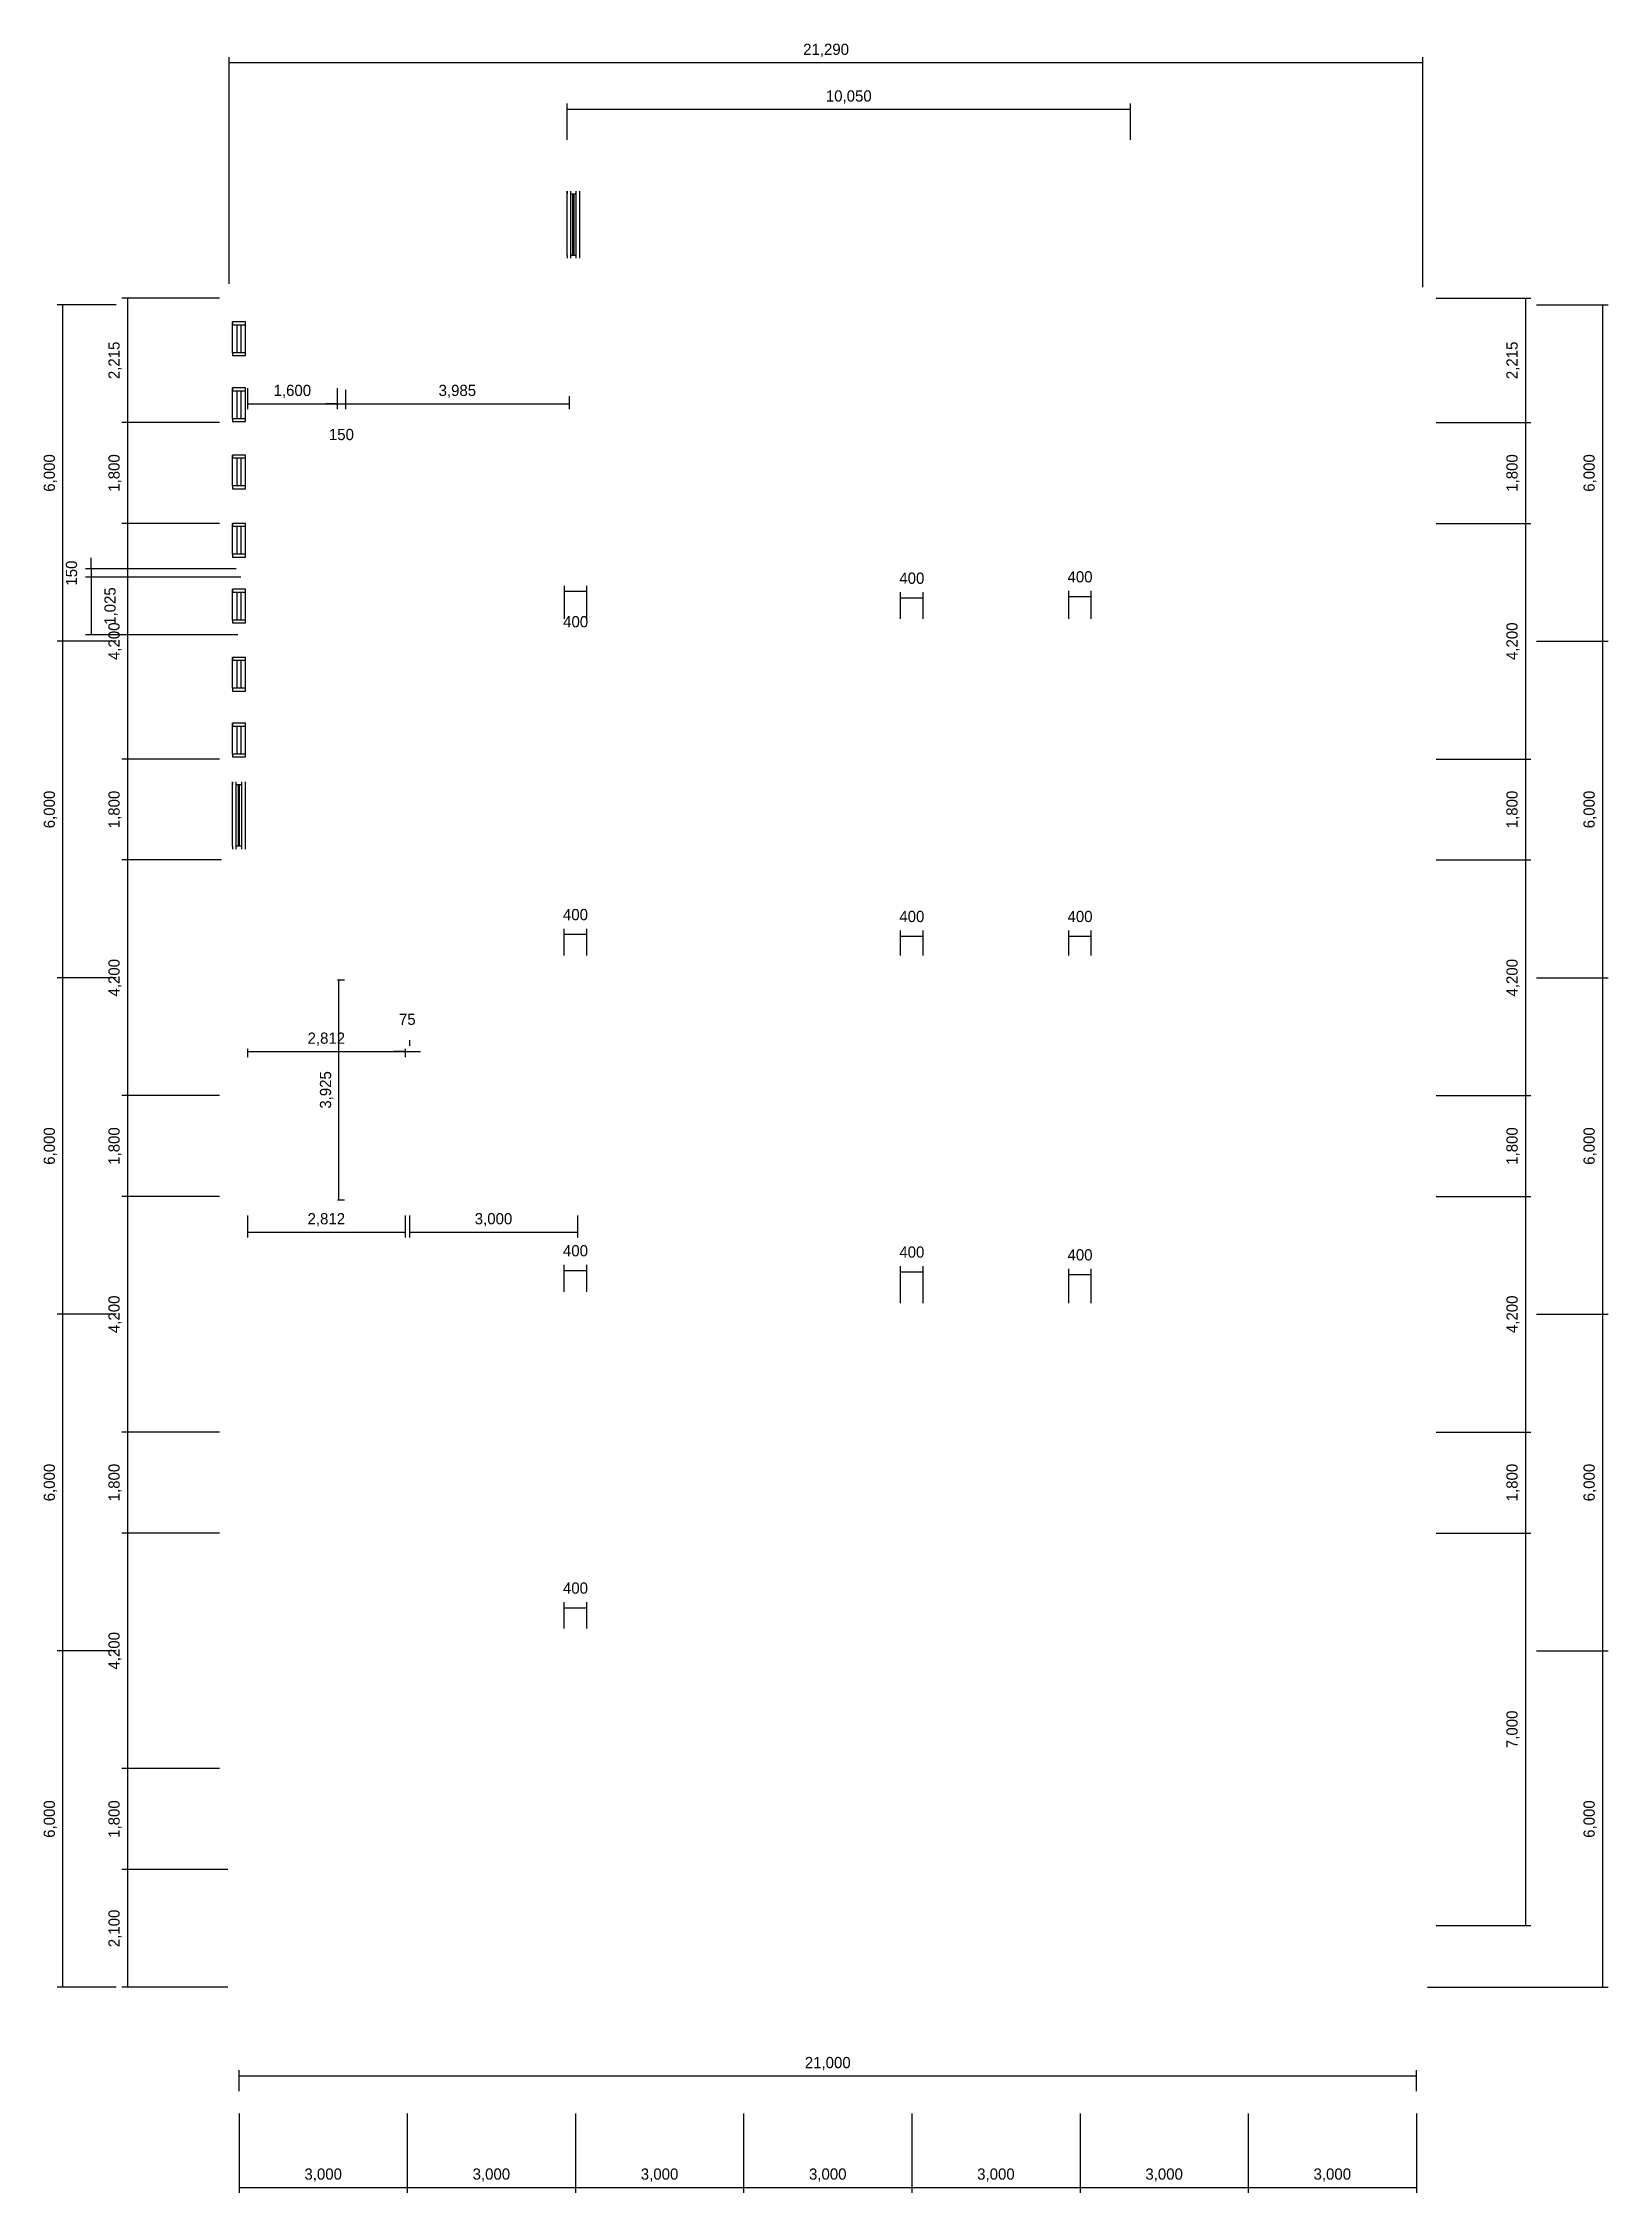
# Model space of a CAD drawing. Extents: x -2017610 to 288295, y -481381 to 250994.
# Drawn here: x 153992 to 181908, y -153144 to -114810 of the extents above; entities that cross this region are included whole.
import ezdxf

# ---------------------------------------------------------------- set-up
doc = ezdxf.new("R2010")
doc.units = 0
doc.header["$LTSCALE"] = 7
doc.header["$MEASUREMENT"] = 0
doc.header["$PDMODE"] = 2
doc.layers.get('0').update_dxf_attribs({"linetype": 'CONTINUOUS'})
doc.layers.get('DEFPOINTS').update_dxf_attribs({"linetype": 'CONTINUOUS'})
doc.layers.add('DIM', color=1, linetype='CONTINUOUS')
doc.layers.add('DOOR-WINDOW', color=8, linetype='CONTINUOUS')
doc.styles.add('STYLUS', font='stylu.ttf')
doc.dimstyles.new('DIM100S', dxfattribs={"dimscale": 0, "dimtxt": 200, "dimasz": 200, "dimexe": 100, "dimexo": 200, "dimgap": 100, "dimtad": 1, "dimdec": 0, "dimtxsty": 'STYLUS', "dimblk1": 'ARCHTICK', "dimblk2": 'ARCHTICK', "dimsah": 1, "dimcen": 100, "dimclrd": 256, "dimclre": 256, "dimclrt": 10, "dimazin": 3, "dimtfac": 1, "dimtdec": 0, "dimtmove": 0, "dimatfit": 3, "dimtolj": 1, "dimtzin": 0})

msp = doc.modelspace()

# ---------------------------------------------------------------- blocks, each defined once
blk = doc.blocks.new('*D190')
at = {"layer": 'DEFPOINTS', "color": 0}
for p in [(172690, -124679), (172290, -125277), (172690, -125277)]:
    blk.add_point(p, dxfattribs=at)
at = {"layer": 'DIM'}
for p, q in [((172290, -125077), (172290, -124579)), ((172690, -125077), (172690, -124579)), ((172290, -124679), (172690, -124679))]:
    blk.add_line(p, q, dxfattribs=at)
at = {"layer": 'DIM', "color": 10, "insert": (172490, -124329), "char_height": 200, "attachment_point": 5, "style": 'STYLUS'}
blk.add_mtext('\\A1;400', dxfattribs=at)
blk = doc.blocks.new('_ARCHTICK')
blk = doc.blocks.new('*D191')
at = {"layer": 'DEFPOINTS', "color": 0}
for p in [(169690, -124704), (169290, -125277), (169690, -125277)]:
    blk.add_point(p, dxfattribs=at)
at = {"layer": 'DIM'}
for p, q in [((169290, -125077), (169290, -124604)), ((169290, -124704), (169690, -124704)), ((169690, -125077), (169690, -124604))]:
    blk.add_line(p, q, dxfattribs=at)
at = {"layer": 'DIM', "color": 10, "insert": (169490, -124354), "char_height": 200, "attachment_point": 5, "style": 'STYLUS'}
blk.add_mtext('\\A1;400', dxfattribs=at)
blk = doc.blocks.new('*D192')
at = {"layer": 'DEFPOINTS', "color": 0}
for p in [(163693, -124586), (163293, -125280), (163693, -125280)]:
    blk.add_point(p, dxfattribs=at)
at = {"layer": 'DIM'}
for p, q in [((163293, -125080), (163293, -124486)), ((163693, -125080), (163693, -124486)), ((163293, -124586), (163693, -124586))]:
    blk.add_line(p, q, dxfattribs=at)
at = {"layer": 'DIM', "color": 10, "insert": (163493, -125130), "char_height": 200, "attachment_point": 5, "style": 'STYLUS'}
blk.add_mtext('\\A1;400', dxfattribs=at)
blk = doc.blocks.new('*D193')
at = {"layer": 'DEFPOINTS', "color": 0}
for p in [(163690, -130702), (163290, -131277), (163690, -131277)]:
    blk.add_point(p, dxfattribs=at)
at = {"layer": 'DIM'}
for p, q in [((163290, -131077), (163290, -130602)), ((163290, -130702), (163690, -130702)), ((163690, -131077), (163690, -130602))]:
    blk.add_line(p, q, dxfattribs=at)
at = {"layer": 'DIM', "color": 10, "insert": (163490, -130352), "char_height": 200, "attachment_point": 5, "style": 'STYLUS'}
blk.add_mtext('\\A1;400', dxfattribs=at)
blk = doc.blocks.new('*D194')
at = {"layer": 'DEFPOINTS', "color": 0}
for p in [(169690, -130735), (169290, -131277), (169690, -131277)]:
    blk.add_point(p, dxfattribs=at)
at = {"layer": 'DIM'}
for p, q in [((169290, -131077), (169290, -130635)), ((169690, -131077), (169690, -130635)), ((169290, -130735), (169690, -130735))]:
    blk.add_line(p, q, dxfattribs=at)
at = {"layer": 'DIM', "color": 10, "insert": (169490, -130385), "char_height": 200, "attachment_point": 5, "style": 'STYLUS'}
blk.add_mtext('\\A1;400', dxfattribs=at)
blk = doc.blocks.new('*D195')
at = {"layer": 'DEFPOINTS', "color": 0}
for p in [(172690, -130735), (172290, -131277), (172690, -131277)]:
    blk.add_point(p, dxfattribs=at)
at = {"layer": 'DIM'}
for p, q in [((172290, -131077), (172290, -130635)), ((172690, -131077), (172690, -130635)), ((172290, -130735), (172690, -130735))]:
    blk.add_line(p, q, dxfattribs=at)
at = {"layer": 'DIM', "color": 10, "insert": (172490, -130385), "char_height": 200, "attachment_point": 5, "style": 'STYLUS'}
blk.add_mtext('\\A1;400', dxfattribs=at)
blk = doc.blocks.new('*D196')
at = {"layer": 'DEFPOINTS', "color": 0}
for p in [(163690, -136695), (163290, -137277), (163690, -137277)]:
    blk.add_point(p, dxfattribs=at)
at = {"layer": 'DIM'}
for p, q in [((163290, -137077), (163290, -136595)), ((163290, -136695), (163690, -136695)), ((163690, -137077), (163690, -136595))]:
    blk.add_line(p, q, dxfattribs=at)
at = {"layer": 'DIM', "color": 10, "insert": (163490, -136345), "char_height": 200, "attachment_point": 5, "style": 'STYLUS'}
blk.add_mtext('\\A1;400', dxfattribs=at)
blk = doc.blocks.new('*D197')
at = {"layer": 'DEFPOINTS', "color": 0}
for p in [(169690, -136719), (169290, -137477), (169690, -137477)]:
    blk.add_point(p, dxfattribs=at)
at = {"layer": 'DIM'}
for p, q in [((169290, -137277), (169290, -136619)), ((169290, -136719), (169690, -136719)), ((169690, -137277), (169690, -136619))]:
    blk.add_line(p, q, dxfattribs=at)
at = {"layer": 'DIM', "color": 10, "insert": (169490, -136369), "char_height": 200, "attachment_point": 5, "style": 'STYLUS'}
blk.add_mtext('\\A1;400', dxfattribs=at)
blk = doc.blocks.new('*D198')
at = {"layer": 'DEFPOINTS', "color": 0}
for p in [(172690, -136768), (172290, -137477), (172690, -137477)]:
    blk.add_point(p, dxfattribs=at)
at = {"layer": 'DIM'}
for p, q in [((172290, -137277), (172290, -136668)), ((172290, -136768), (172690, -136768)), ((172690, -137277), (172690, -136668))]:
    blk.add_line(p, q, dxfattribs=at)
at = {"layer": 'DIM', "color": 10, "insert": (172490, -136418), "char_height": 200, "attachment_point": 5, "style": 'STYLUS'}
blk.add_mtext('\\A1;400', dxfattribs=at)
blk = doc.blocks.new('*D199')
at = {"layer": 'DEFPOINTS', "color": 0}
for p in [(163690, -142710), (163290, -143277), (163690, -143277)]:
    blk.add_point(p, dxfattribs=at)
at = {"layer": 'DIM'}
for p, q in [((163290, -143077), (163290, -142610)), ((163290, -142710), (163690, -142710)), ((163690, -143077), (163690, -142610))]:
    blk.add_line(p, q, dxfattribs=at)
at = {"layer": 'DIM', "color": 10, "insert": (163490, -142360), "char_height": 200, "attachment_point": 5, "style": 'STYLUS'}
blk.add_mtext('\\A1;400', dxfattribs=at)
blk = doc.blocks.new('*D200')
at = {"layer": 'DEFPOINTS', "color": 0}
for p in [(173390, -115992), (163340, -116737), (173390, -116737)]:
    blk.add_point(p, dxfattribs=at)
at = {"layer": 'DIM'}
for p, q in [((163340, -116537), (163340, -115892)), ((163340, -115992), (173390, -115992)), ((173390, -116537), (173390, -115892))]:
    blk.add_line(p, q, dxfattribs=at)
at = {"layer": 'DIM', "color": 10, "insert": (168365, -115773), "char_height": 200, "attachment_point": 5, "style": 'STYLUS'}
blk.add_mtext('\\A1;10,050', dxfattribs=at)
blk = doc.blocks.new('*D201')
at = {"layer": 'DEFPOINTS', "color": 0}
for p in [(178605, -115161), (157315, -119302), (178605, -119362)]:
    blk.add_point(p, dxfattribs=at)
at = {"layer": 'DIM'}
for p, q in [((157315, -119102), (157315, -115061)), ((157315, -115161), (178605, -115161)), ((178605, -119162), (178605, -115061))]:
    blk.add_line(p, q, dxfattribs=at)
at = {"layer": 'DIM', "color": 10, "insert": (167960, -114942), "char_height": 200, "attachment_point": 5, "style": 'STYLUS'}
blk.add_mtext('\\A1;21,290', dxfattribs=at)
blk = doc.blocks.new('*D202')
at = {"layer": 'DEFPOINTS', "color": 0}
for p in [(157490, -151527), (160490, -151527), (160490, -153044)]:
    blk.add_point(p, dxfattribs=at)
at = {"layer": 'DIM'}
for p, q in [((157490, -151727), (157490, -153144)), ((160490, -151727), (160490, -153144)), ((157490, -153044), (160490, -153044))]:
    blk.add_line(p, q, dxfattribs=at)
at = {"layer": 'DIM', "color": 10, "insert": (158990, -152825), "char_height": 200, "attachment_point": 5, "style": 'STYLUS'}
blk.add_mtext('\\A1;3,000', dxfattribs=at)
blk = doc.blocks.new('*D203')
at = {"layer": 'DEFPOINTS', "color": 0}
for p in [(160490, -151527), (163490, -151527), (163490, -153044)]:
    blk.add_point(p, dxfattribs=at)
at = {"layer": 'DIM'}
for p, q in [((160490, -151727), (160490, -153144)), ((163490, -151727), (163490, -153144)), ((160490, -153044), (163490, -153044))]:
    blk.add_line(p, q, dxfattribs=at)
at = {"layer": 'DIM', "color": 10, "insert": (161990, -152825), "char_height": 200, "attachment_point": 5, "style": 'STYLUS'}
blk.add_mtext('\\A1;3,000', dxfattribs=at)
blk = doc.blocks.new('*D204')
at = {"layer": 'DEFPOINTS', "color": 0}
for p in [(163490, -151527), (166490, -151527), (166490, -153044)]:
    blk.add_point(p, dxfattribs=at)
at = {"layer": 'DIM'}
for p, q in [((163490, -151727), (163490, -153144)), ((166490, -151727), (166490, -153144)), ((163490, -153044), (166490, -153044))]:
    blk.add_line(p, q, dxfattribs=at)
at = {"layer": 'DIM', "color": 10, "insert": (164990, -152825), "char_height": 200, "attachment_point": 5, "style": 'STYLUS'}
blk.add_mtext('\\A1;3,000', dxfattribs=at)
blk = doc.blocks.new('*D205')
at = {"layer": 'DEFPOINTS', "color": 0}
for p in [(166490, -151527), (169490, -151527), (169490, -153044)]:
    blk.add_point(p, dxfattribs=at)
at = {"layer": 'DIM'}
for p, q in [((166490, -151727), (166490, -153144)), ((169490, -151727), (169490, -153144)), ((166490, -153044), (169490, -153044))]:
    blk.add_line(p, q, dxfattribs=at)
at = {"layer": 'DIM', "color": 10, "insert": (167990, -152825), "char_height": 200, "attachment_point": 5, "style": 'STYLUS'}
blk.add_mtext('\\A1;3,000', dxfattribs=at)
blk = doc.blocks.new('*D206')
at = {"layer": 'DEFPOINTS', "color": 0}
for p in [(169490, -151527), (172490, -151527), (172490, -153044)]:
    blk.add_point(p, dxfattribs=at)
at = {"layer": 'DIM'}
for p, q in [((169490, -151727), (169490, -153144)), ((172490, -151727), (172490, -153144)), ((169490, -153044), (172490, -153044))]:
    blk.add_line(p, q, dxfattribs=at)
at = {"layer": 'DIM', "color": 10, "insert": (170990, -152825), "char_height": 200, "attachment_point": 5, "style": 'STYLUS'}
blk.add_mtext('\\A1;3,000', dxfattribs=at)
blk = doc.blocks.new('*D207')
at = {"layer": 'DEFPOINTS', "color": 0}
for p in [(172490, -151527), (175490, -151527), (175490, -153044)]:
    blk.add_point(p, dxfattribs=at)
at = {"layer": 'DIM'}
for p, q in [((172490, -151727), (172490, -153144)), ((175490, -151727), (175490, -153144)), ((172490, -153044), (175490, -153044))]:
    blk.add_line(p, q, dxfattribs=at)
at = {"layer": 'DIM', "color": 10, "insert": (173990, -152825), "char_height": 200, "attachment_point": 5, "style": 'STYLUS'}
blk.add_mtext('\\A1;3,000', dxfattribs=at)
blk = doc.blocks.new('*D208')
at = {"layer": 'DEFPOINTS', "color": 0}
for p in [(175490, -151527), (178490, -151527), (178490, -153044)]:
    blk.add_point(p, dxfattribs=at)
at = {"layer": 'DIM'}
for p, q in [((175490, -151727), (175490, -153144)), ((178490, -151727), (178490, -153144)), ((175490, -153044), (178490, -153044))]:
    blk.add_line(p, q, dxfattribs=at)
at = {"layer": 'DIM', "color": 10, "insert": (176990, -152825), "char_height": 200, "attachment_point": 5, "style": 'STYLUS'}
blk.add_mtext('\\A1;3,000', dxfattribs=at)
blk = doc.blocks.new('*D209')
at = {"layer": 'DEFPOINTS', "color": 0}
for p in [(178490, -151056), (157490, -151527), (178490, -151527)]:
    blk.add_point(p, dxfattribs=at)
at = {"layer": 'DIM'}
for p, q in [((157490, -151327), (157490, -150956)), ((178490, -151327), (178490, -150956)), ((157490, -151056), (178490, -151056))]:
    blk.add_line(p, q, dxfattribs=at)
at = {"layer": 'DIM', "color": 10, "insert": (167990, -150837), "char_height": 200, "attachment_point": 5, "style": 'STYLUS'}
blk.add_mtext('\\A1;21,000', dxfattribs=at)
blk = doc.blocks.new('*D210')
at = {"layer": 'DEFPOINTS', "color": 0}
for p in [(178640, -119362), (178640, -121577), (180433, -121577)]:
    blk.add_point(p, dxfattribs=at)
at = {"layer": 'DIM'}
for p, q in [((178840, -119362), (180533, -119362)), ((180433, -119362), (180433, -121577)), ((178840, -121577), (180533, -121577))]:
    blk.add_line(p, q, dxfattribs=at)
at = {"layer": 'DIM', "color": 10, "insert": (180214, -120469), "char_height": 200, "attachment_point": 5, "rotation": 90, "style": 'STYLUS'}
blk.add_mtext('\\A1;2,215', dxfattribs=at)
blk = doc.blocks.new('*D211')
at = {"layer": 'DEFPOINTS', "color": 0}
for p in [(178640, -121577), (178640, -123377), (180433, -123377)]:
    blk.add_point(p, dxfattribs=at)
at = {"layer": 'DIM'}
for p, q in [((178840, -121577), (180533, -121577)), ((180433, -121577), (180433, -123377)), ((178840, -123377), (180533, -123377))]:
    blk.add_line(p, q, dxfattribs=at)
at = {"layer": 'DIM', "color": 10, "insert": (180214, -122477), "char_height": 200, "attachment_point": 5, "rotation": 90, "style": 'STYLUS'}
blk.add_mtext('\\A1;1,800', dxfattribs=at)
blk = doc.blocks.new('*D212')
at = {"layer": 'DEFPOINTS', "color": 0}
for p in [(178640, -123377), (178640, -127577), (180433, -127577)]:
    blk.add_point(p, dxfattribs=at)
at = {"layer": 'DIM'}
for p, q in [((178840, -123377), (180533, -123377)), ((180433, -123377), (180433, -127577)), ((178840, -127577), (180533, -127577))]:
    blk.add_line(p, q, dxfattribs=at)
at = {"layer": 'DIM', "color": 10, "insert": (180214, -125477), "char_height": 200, "attachment_point": 5, "rotation": 90, "style": 'STYLUS'}
blk.add_mtext('\\A1;4,200', dxfattribs=at)
blk = doc.blocks.new('*D213')
at = {"layer": 'DEFPOINTS', "color": 0}
for p in [(178640, -127577), (178640, -129377), (180433, -129377)]:
    blk.add_point(p, dxfattribs=at)
at = {"layer": 'DIM'}
for p, q in [((178840, -127577), (180533, -127577)), ((180433, -127577), (180433, -129377)), ((178840, -129377), (180533, -129377))]:
    blk.add_line(p, q, dxfattribs=at)
at = {"layer": 'DIM', "color": 10, "insert": (180214, -128477), "char_height": 200, "attachment_point": 5, "rotation": 90, "style": 'STYLUS'}
blk.add_mtext('\\A1;1,800', dxfattribs=at)
blk = doc.blocks.new('*D214')
at = {"layer": 'DEFPOINTS', "color": 0}
for p in [(178640, -129377), (178640, -133577), (180433, -133577)]:
    blk.add_point(p, dxfattribs=at)
at = {"layer": 'DIM'}
for p, q in [((178840, -129377), (180533, -129377)), ((180433, -129377), (180433, -133577)), ((178840, -133577), (180533, -133577))]:
    blk.add_line(p, q, dxfattribs=at)
at = {"layer": 'DIM', "color": 10, "insert": (180214, -131477), "char_height": 200, "attachment_point": 5, "rotation": 90, "style": 'STYLUS'}
blk.add_mtext('\\A1;4,200', dxfattribs=at)
blk = doc.blocks.new('*D215')
at = {"layer": 'DEFPOINTS', "color": 0}
for p in [(178640, -133577), (178640, -135377), (180433, -135377)]:
    blk.add_point(p, dxfattribs=at)
at = {"layer": 'DIM'}
for p, q in [((178840, -133577), (180533, -133577)), ((180433, -133577), (180433, -135377)), ((178840, -135377), (180533, -135377))]:
    blk.add_line(p, q, dxfattribs=at)
at = {"layer": 'DIM', "color": 10, "insert": (180214, -134477), "char_height": 200, "attachment_point": 5, "rotation": 90, "style": 'STYLUS'}
blk.add_mtext('\\A1;1,800', dxfattribs=at)
blk = doc.blocks.new('*D216')
at = {"layer": 'DEFPOINTS', "color": 0}
for p in [(178640, -135377), (178640, -139577), (180433, -139577)]:
    blk.add_point(p, dxfattribs=at)
at = {"layer": 'DIM'}
for p, q in [((178840, -135377), (180533, -135377)), ((180433, -135377), (180433, -139577)), ((178840, -139577), (180533, -139577))]:
    blk.add_line(p, q, dxfattribs=at)
at = {"layer": 'DIM', "color": 10, "insert": (180214, -137477), "char_height": 200, "attachment_point": 5, "rotation": 90, "style": 'STYLUS'}
blk.add_mtext('\\A1;4,200', dxfattribs=at)
blk = doc.blocks.new('*D217')
at = {"layer": 'DEFPOINTS', "color": 0}
for p in [(178640, -139577), (178640, -141377), (180433, -141377)]:
    blk.add_point(p, dxfattribs=at)
at = {"layer": 'DIM'}
for p, q in [((178840, -139577), (180533, -139577)), ((180433, -139577), (180433, -141377)), ((178840, -141377), (180533, -141377))]:
    blk.add_line(p, q, dxfattribs=at)
at = {"layer": 'DIM', "color": 10, "insert": (180214, -140477), "char_height": 200, "attachment_point": 5, "rotation": 90, "style": 'STYLUS'}
blk.add_mtext('\\A1;1,800', dxfattribs=at)
blk = doc.blocks.new('*D218')
at = {"layer": 'DEFPOINTS', "color": 0}
for p in [(178640, -141377), (178640, -148377), (180433, -148377)]:
    blk.add_point(p, dxfattribs=at)
at = {"layer": 'DIM'}
for p, q in [((178840, -141377), (180533, -141377)), ((180433, -141377), (180433, -148377)), ((178840, -148377), (180533, -148377))]:
    blk.add_line(p, q, dxfattribs=at)
at = {"layer": 'DIM', "color": 10, "insert": (180214, -144877), "char_height": 200, "attachment_point": 5, "rotation": 90, "style": 'STYLUS'}
blk.add_mtext('\\A1;7,000', dxfattribs=at)
blk = doc.blocks.new('*D219')
at = {"layer": 'DEFPOINTS', "color": 0}
for p in [(180433, -119477), (180433, -125477), (181808, -125477)]:
    blk.add_point(p, dxfattribs=at)
at = {"layer": 'DIM'}
for p, q in [((180633, -119477), (181908, -119477)), ((181808, -119477), (181808, -125477)), ((180633, -125477), (181908, -125477))]:
    blk.add_line(p, q, dxfattribs=at)
at = {"layer": 'DIM', "color": 10, "insert": (181589, -122477), "char_height": 200, "attachment_point": 5, "rotation": 90, "style": 'STYLUS'}
blk.add_mtext('\\A1;6,000', dxfattribs=at)
blk = doc.blocks.new('*D220')
at = {"layer": 'DEFPOINTS', "color": 0}
for p in [(180433, -125477), (180433, -131477), (181808, -131477)]:
    blk.add_point(p, dxfattribs=at)
at = {"layer": 'DIM'}
for p, q in [((180633, -125477), (181908, -125477)), ((181808, -125477), (181808, -131477)), ((180633, -131477), (181908, -131477))]:
    blk.add_line(p, q, dxfattribs=at)
at = {"layer": 'DIM', "color": 10, "insert": (181589, -128477), "char_height": 200, "attachment_point": 5, "rotation": 90, "style": 'STYLUS'}
blk.add_mtext('\\A1;6,000', dxfattribs=at)
blk = doc.blocks.new('*D221')
at = {"layer": 'DEFPOINTS', "color": 0}
for p in [(180433, -131477), (180433, -137477), (181808, -137477)]:
    blk.add_point(p, dxfattribs=at)
at = {"layer": 'DIM'}
for p, q in [((180633, -131477), (181908, -131477)), ((181808, -131477), (181808, -137477)), ((180633, -137477), (181908, -137477))]:
    blk.add_line(p, q, dxfattribs=at)
at = {"layer": 'DIM', "color": 10, "insert": (181589, -134477), "char_height": 200, "attachment_point": 5, "rotation": 90, "style": 'STYLUS'}
blk.add_mtext('\\A1;6,000', dxfattribs=at)
blk = doc.blocks.new('*D222')
at = {"layer": 'DEFPOINTS', "color": 0}
for p in [(180433, -137477), (180433, -143477), (181808, -143477)]:
    blk.add_point(p, dxfattribs=at)
at = {"layer": 'DIM'}
for p, q in [((180633, -137477), (181908, -137477)), ((181808, -137477), (181808, -143477)), ((180633, -143477), (181908, -143477))]:
    blk.add_line(p, q, dxfattribs=at)
at = {"layer": 'DIM', "color": 10, "insert": (181589, -140477), "char_height": 200, "attachment_point": 5, "rotation": 90, "style": 'STYLUS'}
blk.add_mtext('\\A1;6,000', dxfattribs=at)
blk = doc.blocks.new('*D223')
at = {"layer": 'DEFPOINTS', "color": 0}
for p in [(180433, -143477), (178490, -149477), (181808, -149477)]:
    blk.add_point(p, dxfattribs=at)
at = {"layer": 'DIM'}
for p, q in [((180633, -143477), (181908, -143477)), ((181808, -143477), (181808, -149477)), ((178690, -149477), (181908, -149477))]:
    blk.add_line(p, q, dxfattribs=at)
at = {"layer": 'DIM', "color": 10, "insert": (181589, -146477), "char_height": 200, "attachment_point": 5, "rotation": 90, "style": 'STYLUS'}
blk.add_mtext('\\A1;6,000', dxfattribs=at)
blk = doc.blocks.new('*D224')
at = {"layer": 'DEFPOINTS', "color": 0}
for p in [(157340, -119362), (155497, -121577), (157340, -121577)]:
    blk.add_point(p, dxfattribs=at)
at = {"layer": 'DIM'}
for p, q in [((157140, -119362), (155397, -119362)), ((155497, -119362), (155497, -121577)), ((157140, -121577), (155397, -121577))]:
    blk.add_line(p, q, dxfattribs=at)
at = {"layer": 'DIM', "color": 10, "insert": (155278, -120469), "char_height": 200, "attachment_point": 5, "rotation": 90, "style": 'STYLUS'}
blk.add_mtext('\\A1;2,215', dxfattribs=at)
blk = doc.blocks.new('*D225')
at = {"layer": 'DEFPOINTS', "color": 0}
for p in [(157340, -121577), (155497, -123377), (157340, -123377)]:
    blk.add_point(p, dxfattribs=at)
at = {"layer": 'DIM'}
for p, q in [((157140, -121577), (155397, -121577)), ((155497, -121577), (155497, -123377)), ((157140, -123377), (155397, -123377))]:
    blk.add_line(p, q, dxfattribs=at)
at = {"layer": 'DIM', "color": 10, "insert": (155278, -122477), "char_height": 200, "attachment_point": 5, "rotation": 90, "style": 'STYLUS'}
blk.add_mtext('\\A1;1,800', dxfattribs=at)
blk = doc.blocks.new('*D226')
at = {"layer": 'DEFPOINTS', "color": 0}
for p in [(157340, -123377), (155497, -127577), (157340, -127577)]:
    blk.add_point(p, dxfattribs=at)
at = {"layer": 'DIM'}
for p, q in [((157140, -123377), (155397, -123377)), ((155497, -123377), (155497, -127577)), ((157140, -127577), (155397, -127577))]:
    blk.add_line(p, q, dxfattribs=at)
at = {"layer": 'DIM', "color": 10, "insert": (155278, -125477), "char_height": 200, "attachment_point": 5, "rotation": 90, "style": 'STYLUS'}
blk.add_mtext('\\A1;4,200', dxfattribs=at)
blk = doc.blocks.new('*D227')
at = {"layer": 'DEFPOINTS', "color": 0}
for p in [(157340, -127577), (155497, -129377), (157375, -129377)]:
    blk.add_point(p, dxfattribs=at)
at = {"layer": 'DIM'}
for p, q in [((157140, -127577), (155397, -127577)), ((155497, -127577), (155497, -129377)), ((157175, -129377), (155397, -129377))]:
    blk.add_line(p, q, dxfattribs=at)
at = {"layer": 'DIM', "color": 10, "insert": (155278, -128477), "char_height": 200, "attachment_point": 5, "rotation": 90, "style": 'STYLUS'}
blk.add_mtext('\\A1;1,800', dxfattribs=at)
blk = doc.blocks.new('*D228')
at = {"layer": 'DEFPOINTS', "color": 0}
for p in [(157375, -129377), (155497, -133577), (157340, -133577)]:
    blk.add_point(p, dxfattribs=at)
at = {"layer": 'DIM'}
for p, q in [((157175, -129377), (155397, -129377)), ((155497, -129377), (155497, -133577)), ((157140, -133577), (155397, -133577))]:
    blk.add_line(p, q, dxfattribs=at)
at = {"layer": 'DIM', "color": 10, "insert": (155278, -131477), "char_height": 200, "attachment_point": 5, "rotation": 90, "style": 'STYLUS'}
blk.add_mtext('\\A1;4,200', dxfattribs=at)
blk = doc.blocks.new('*D229')
at = {"layer": 'DEFPOINTS', "color": 0}
for p in [(157340, -133577), (155497, -135377), (157340, -135377)]:
    blk.add_point(p, dxfattribs=at)
at = {"layer": 'DIM'}
for p, q in [((157140, -133577), (155397, -133577)), ((155497, -133577), (155497, -135377)), ((157140, -135377), (155397, -135377))]:
    blk.add_line(p, q, dxfattribs=at)
at = {"layer": 'DIM', "color": 10, "insert": (155278, -134477), "char_height": 200, "attachment_point": 5, "rotation": 90, "style": 'STYLUS'}
blk.add_mtext('\\A1;1,800', dxfattribs=at)
blk = doc.blocks.new('*D230')
at = {"layer": 'DEFPOINTS', "color": 0}
for p in [(157340, -135377), (155497, -139577), (157340, -139577)]:
    blk.add_point(p, dxfattribs=at)
at = {"layer": 'DIM'}
for p, q in [((157140, -135377), (155397, -135377)), ((155497, -135377), (155497, -139577)), ((157140, -139577), (155397, -139577))]:
    blk.add_line(p, q, dxfattribs=at)
at = {"layer": 'DIM', "color": 10, "insert": (155278, -137477), "char_height": 200, "attachment_point": 5, "rotation": 90, "style": 'STYLUS'}
blk.add_mtext('\\A1;4,200', dxfattribs=at)
blk = doc.blocks.new('*D231')
at = {"layer": 'DEFPOINTS', "color": 0}
for p in [(157340, -139577), (155497, -141377), (157340, -141377)]:
    blk.add_point(p, dxfattribs=at)
at = {"layer": 'DIM'}
for p, q in [((157140, -139577), (155397, -139577)), ((155497, -139577), (155497, -141377)), ((157140, -141377), (155397, -141377))]:
    blk.add_line(p, q, dxfattribs=at)
at = {"layer": 'DIM', "color": 10, "insert": (155278, -140477), "char_height": 200, "attachment_point": 5, "rotation": 90, "style": 'STYLUS'}
blk.add_mtext('\\A1;1,800', dxfattribs=at)
blk = doc.blocks.new('*D232')
at = {"layer": 'DEFPOINTS', "color": 0}
for p in [(157340, -141377), (155497, -145577), (157340, -145577)]:
    blk.add_point(p, dxfattribs=at)
at = {"layer": 'DIM'}
for p, q in [((157140, -141377), (155397, -141377)), ((155497, -141377), (155497, -145577)), ((157140, -145577), (155397, -145577))]:
    blk.add_line(p, q, dxfattribs=at)
at = {"layer": 'DIM', "color": 10, "insert": (155278, -143477), "char_height": 200, "attachment_point": 5, "rotation": 90, "style": 'STYLUS'}
blk.add_mtext('\\A1;4,200', dxfattribs=at)
blk = doc.blocks.new('*D233')
at = {"layer": 'DEFPOINTS', "color": 0}
for p in [(157340, -145577), (155497, -147377), (157490, -147377)]:
    blk.add_point(p, dxfattribs=at)
at = {"layer": 'DIM'}
for p, q in [((157140, -145577), (155397, -145577)), ((155497, -145577), (155497, -147377)), ((157290, -147377), (155397, -147377))]:
    blk.add_line(p, q, dxfattribs=at)
at = {"layer": 'DIM', "color": 10, "insert": (155278, -146477), "char_height": 200, "attachment_point": 5, "rotation": 90, "style": 'STYLUS'}
blk.add_mtext('\\A1;1,800', dxfattribs=at)
blk = doc.blocks.new('*D234')
at = {"layer": 'DEFPOINTS', "color": 0}
for p in [(157490, -147377), (155497, -149477), (157490, -149477)]:
    blk.add_point(p, dxfattribs=at)
at = {"layer": 'DIM'}
for p, q in [((157290, -147377), (155397, -147377)), ((155497, -147377), (155497, -149477)), ((157290, -149477), (155397, -149477))]:
    blk.add_line(p, q, dxfattribs=at)
at = {"layer": 'DIM', "color": 10, "insert": (155278, -148427), "char_height": 200, "attachment_point": 5, "rotation": 90, "style": 'STYLUS'}
blk.add_mtext('\\A1;2,100', dxfattribs=at)
blk = doc.blocks.new('*D235')
at = {"layer": 'DEFPOINTS', "color": 0}
for p in [(155497, -119477), (154342, -125477), (155497, -125477)]:
    blk.add_point(p, dxfattribs=at)
at = {"layer": 'DIM'}
for p, q in [((155297, -119477), (154242, -119477)), ((154342, -119477), (154342, -125477)), ((155297, -125477), (154242, -125477))]:
    blk.add_line(p, q, dxfattribs=at)
at = {"layer": 'DIM', "color": 10, "insert": (154123, -122477), "char_height": 200, "attachment_point": 5, "rotation": 90, "style": 'STYLUS'}
blk.add_mtext('\\A1;6,000', dxfattribs=at)
blk = doc.blocks.new('*D236')
at = {"layer": 'DEFPOINTS', "color": 0}
for p in [(155497, -125477), (154342, -131477), (155497, -131477)]:
    blk.add_point(p, dxfattribs=at)
at = {"layer": 'DIM'}
for p, q in [((155297, -125477), (154242, -125477)), ((154342, -125477), (154342, -131477)), ((155297, -131477), (154242, -131477))]:
    blk.add_line(p, q, dxfattribs=at)
at = {"layer": 'DIM', "color": 10, "insert": (154123, -128477), "char_height": 200, "attachment_point": 5, "rotation": 90, "style": 'STYLUS'}
blk.add_mtext('\\A1;6,000', dxfattribs=at)
blk = doc.blocks.new('*D237')
at = {"layer": 'DEFPOINTS', "color": 0}
for p in [(155497, -131477), (154342, -137477), (155497, -137477)]:
    blk.add_point(p, dxfattribs=at)
at = {"layer": 'DIM'}
for p, q in [((155297, -131477), (154242, -131477)), ((154342, -131477), (154342, -137477)), ((155297, -137477), (154242, -137477))]:
    blk.add_line(p, q, dxfattribs=at)
at = {"layer": 'DIM', "color": 10, "insert": (154123, -134477), "char_height": 200, "attachment_point": 5, "rotation": 90, "style": 'STYLUS'}
blk.add_mtext('\\A1;6,000', dxfattribs=at)
blk = doc.blocks.new('*D238')
at = {"layer": 'DEFPOINTS', "color": 0}
for p in [(155497, -137477), (154342, -143477), (155497, -143477)]:
    blk.add_point(p, dxfattribs=at)
at = {"layer": 'DIM'}
for p, q in [((155297, -137477), (154242, -137477)), ((154342, -137477), (154342, -143477)), ((155297, -143477), (154242, -143477))]:
    blk.add_line(p, q, dxfattribs=at)
at = {"layer": 'DIM', "color": 10, "insert": (154123, -140477), "char_height": 200, "attachment_point": 5, "rotation": 90, "style": 'STYLUS'}
blk.add_mtext('\\A1;6,000', dxfattribs=at)
blk = doc.blocks.new('*D239')
at = {"layer": 'DEFPOINTS', "color": 0}
for p in [(155497, -143477), (154342, -149477), (155497, -149477)]:
    blk.add_point(p, dxfattribs=at)
at = {"layer": 'DIM'}
for p, q in [((155297, -143477), (154242, -143477)), ((154342, -143477), (154342, -149477)), ((155297, -149477), (154242, -149477))]:
    blk.add_line(p, q, dxfattribs=at)
at = {"layer": 'DIM', "color": 10, "insert": (154123, -146477), "char_height": 200, "attachment_point": 5, "rotation": 90, "style": 'STYLUS'}
blk.add_mtext('\\A1;6,000', dxfattribs=at)
blk = doc.blocks.new('*D240')
at = {"layer": 'DEFPOINTS', "color": 0}
for p in [(157640, -124187), (154851, -124337), (157721, -124337)]:
    blk.add_point(p, dxfattribs=at)
at = {"layer": 'DIM'}
for p, q in [((157440, -124187), (154751, -124187)), ((154851, -124187), (154851, -123987)), ((154851, -124187), (154851, -124337)), ((157521, -124337), (154751, -124337)), ((154851, -124337), (154851, -124537))]:
    blk.add_line(p, q, dxfattribs=at)
at = {"layer": 'DIM', "color": 10, "insert": (154501, -124262), "char_height": 200, "attachment_point": 5, "rotation": 90, "style": 'STYLUS'}
blk.add_mtext('\\A1;150', dxfattribs=at)
blk = doc.blocks.new('*D241')
at = {"layer": 'DEFPOINTS', "color": 0}
for p in [(157721, -124337), (154851, -125362), (157665, -125362)]:
    blk.add_point(p, dxfattribs=at)
at = {"layer": 'DIM'}
for p, q in [((157521, -124337), (154751, -124337)), ((154851, -124337), (154851, -125362)), ((157465, -125362), (154751, -125362))]:
    blk.add_line(p, q, dxfattribs=at)
at = {"layer": 'DIM', "color": 10, "insert": (155206, -124850), "char_height": 200, "attachment_point": 5, "rotation": 90, "style": 'STYLUS'}
blk.add_mtext('\\A1;1,025', dxfattribs=at)
blk = doc.blocks.new('*D242')
at = {"layer": 'DEFPOINTS', "color": 0}
for p in [(157640, -120767), (159240, -120767), (159240, -121242)]:
    blk.add_point(p, dxfattribs=at)
at = {"layer": 'DIM'}
for p, q in [((157640, -120967), (157640, -121342)), ((159240, -120967), (159240, -121342)), ((157640, -121242), (159240, -121242))]:
    blk.add_line(p, q, dxfattribs=at)
at = {"layer": 'DIM', "color": 10, "insert": (158440, -121023), "char_height": 200, "attachment_point": 5, "style": 'STYLUS'}
blk.add_mtext('\\A1;1,600', dxfattribs=at)
blk = doc.blocks.new('*D243')
at = {"layer": 'DEFPOINTS', "color": 0}
for p in [(159240, -120767), (159390, -120792), (159390, -121242)]:
    blk.add_point(p, dxfattribs=at)
at = {"layer": 'DIM'}
for p, q in [((159240, -120967), (159240, -121342)), ((159390, -120992), (159390, -121342)), ((159240, -121242), (159040, -121242)), ((159240, -121242), (159390, -121242)), ((159390, -121242), (159590, -121242))]:
    blk.add_line(p, q, dxfattribs=at)
at = {"layer": 'DIM', "color": 10, "insert": (159315, -121792), "char_height": 200, "attachment_point": 5, "style": 'STYLUS'}
blk.add_mtext('\\A1;150', dxfattribs=at)
blk = doc.blocks.new('*D244')
at = {"layer": 'DEFPOINTS', "color": 0}
for p in [(159390, -120792), (163375, -120910), (163375, -121242)]:
    blk.add_point(p, dxfattribs=at)
at = {"layer": 'DIM'}
for p, q in [((159390, -120992), (159390, -121342)), ((163375, -121110), (163375, -121342)), ((159390, -121242), (163375, -121242))]:
    blk.add_line(p, q, dxfattribs=at)
at = {"layer": 'DIM', "color": 10, "insert": (161383, -121023), "char_height": 200, "attachment_point": 5, "style": 'STYLUS'}
blk.add_mtext('\\A1;3,985', dxfattribs=at)
blk = doc.blocks.new('W600')
at = {"layer": 'DOOR-WINDOW', "ltscale": 1000}
for p, q in [((50, 0), (0, 0)), ((0, 0), (0, -230)), ((50, 0), (600, 0)), ((50, -230), (50, 0)), ((550, 0), (550, -230)), ((600, 0), (550, 0)), ((600, -230), (600, 0)), ((0, -230), (50, -230)), ((50, -80), (550, -80)), ((50, -150), (550, -150)), ((50, -230), (600, -230)), ((550, -230), (600, -230))]:
    blk.add_line(p, q, dxfattribs=at)
blk = doc.blocks.new('W1200')
for p, q in [((50, 230), (0, 230)), ((0, 165), (1200, 165)), ((0, 65), (1200, 65)), ((0, 0), (50, 0)), ((50, 230), (1200, 230)), ((50, 65), (50, 165)), ((50, 125), (1150, 125)), ((50, 105), (1150, 105)), ((50, 0), (1200, 0)), ((1200, 230), (1150, 230)), ((1150, 165), (1150, 65)), ((1150, 0), (1200, 0))]:
    blk.add_line(p, q)
blk = doc.blocks.new('*D327')
at = {"layer": 'DEFPOINTS', "color": 0}
for p in [(157640, -132546), (160453, -132546), (160453, -132790)]:
    blk.add_point(p, dxfattribs=at)
at = {"layer": 'DIM'}
for p, q in [((157640, -132746), (157640, -132890)), ((157640, -132790), (160453, -132790)), ((160453, -132746), (160453, -132890))]:
    blk.add_line(p, q, dxfattribs=at)
at = {"layer": 'DIM', "color": 10, "insert": (159046, -132572), "char_height": 200, "attachment_point": 5, "style": 'STYLUS'}
blk.add_mtext('\\A1;2,812', dxfattribs=at)
blk = doc.blocks.new('*D328')
at = {"layer": 'DEFPOINTS', "color": 0}
for p in [(160453, -132546), (160528, -132790), (160528, -132790)]:
    blk.add_point(p, dxfattribs=at)
at = {"layer": 'DIM'}
for p, q in [((160528, -132590), (160528, -132690)), ((160453, -132790), (160253, -132790)), ((160453, -132746), (160453, -132890)), ((160453, -132790), (160528, -132790)), ((160528, -132790), (160728, -132790))]:
    blk.add_line(p, q, dxfattribs=at)
at = {"layer": 'DIM', "color": 10, "insert": (160490, -132219), "char_height": 200, "attachment_point": 5, "style": 'STYLUS'}
blk.add_mtext('\\A1;75', dxfattribs=at)
blk = doc.blocks.new('*D329')
at = {"layer": 'DEFPOINTS', "color": 0}
for p in [(157640, -135514), (160453, -135514), (160453, -136010)]:
    blk.add_point(p, dxfattribs=at)
at = {"layer": 'DIM'}
for p, q in [((157640, -135714), (157640, -136110)), ((157640, -136010), (160453, -136010)), ((160453, -135714), (160453, -136110))]:
    blk.add_line(p, q, dxfattribs=at)
at = {"layer": 'DIM', "color": 10, "insert": (159046, -135792), "char_height": 200, "attachment_point": 5, "style": 'STYLUS'}
blk.add_mtext('\\A1;2,812', dxfattribs=at)
blk = doc.blocks.new('*D330')
at = {"layer": 'DEFPOINTS', "color": 0}
for p in [(160528, -135514), (163528, -135514), (163528, -136010)]:
    blk.add_point(p, dxfattribs=at)
at = {"layer": 'DIM'}
for p, q in [((160528, -135714), (160528, -136110)), ((160528, -136010), (163528, -136010)), ((163528, -135714), (163528, -136110))]:
    blk.add_line(p, q, dxfattribs=at)
at = {"layer": 'DIM', "color": 10, "insert": (162028, -135791), "char_height": 200, "attachment_point": 5, "style": 'STYLUS'}
blk.add_mtext('\\A1;3,000', dxfattribs=at)
blk = doc.blocks.new('*D331')
at = {"layer": 'DEFPOINTS', "color": 0}
for p in [(159046, -131514), (159268, -131514), (159046, -135439)]:
    blk.add_point(p, dxfattribs=at)
at = {"layer": 'DIM'}
for p, q in [((159246, -131514), (159368, -131514)), ((159268, -135439), (159268, -131514)), ((159246, -135439), (159368, -135439))]:
    blk.add_line(p, q, dxfattribs=at)
at = {"layer": 'DIM', "color": 10, "insert": (159050, -133477), "char_height": 200, "attachment_point": 5, "rotation": 90, "style": 'STYLUS'}
blk.add_mtext('\\A1;3,925', dxfattribs=at)

# ---------------------------------------------------------------- dimensions: what is measured, and where the dimension line sits
at = {"layer": 'DIM'}
for base, p1, p2, picture, middle in [((178605.2, -115160.7), (157315.2, -119301.9), (178605.2, -119361.9), '*D201', (167960.2, -114941.7)), ((173390.2, -115991.9), (163340.2, -116736.9), (173390.2, -116736.9), '*D200', (168365.2, -115772.8)), ((159240.2, -121242.1), (157640.2, -120766.9), (159240.2, -120766.9), '*D242', (158440.2, -121023)), ((159390.2, -121242.1), (159240.2, -120766.9), (159390.2, -120791.9), '*D243', (159315.2, -121792.1)), ((163375.2, -121242.1), (159390.2, -120791.9), (163375.2, -120909.9), '*D244', (161382.7, -121023)), ((172690.2, -124679.2), (172290.2, -125276.9), (172690.2, -125276.9), '*D190', (172490.2, -124329.2)), ((169690.2, -124704), (169290.2, -125276.9), (169690.2, -125276.9), '*D191', (169490.2, -124354)), ((163690.2, -130701.8), (163290.2, -131276.9), (163690.2, -131276.9), '*D193', (163490.2, -130351.8)), ((169690.2, -130735.5), (169290.2, -131276.9), (169690.2, -131276.9), '*D194', (169490.2, -130385.5)), ((172690.2, -130735.5), (172290.2, -131276.9), (172690.2, -131276.9), '*D195', (172490.2, -130385.5)), ((160527.7, -132790.5), (160452.7, -132545.7), (160527.7, -132790.5), '*D328', (160490.2, -132218.9)), ((160452.6871969, -132790.4578546), (157640.1871969, -132545.6731032), (160452.6871969, -132545.6731032), '*D327', (159046.4371969, -132572.4490699)), ((160452.6871969, -136009.5327063), (157640.1871969, -135514.4231032), (160452.6871969, -135514.4231032), '*D329', (159046.4371969, -135791.5239216)), ((163527.7, -136009.5), (160527.7, -135514.4), (163527.7, -135514.4), '*D330', (162027.7, -135790.8)), ((163690.2, -136694.9), (163290.2, -137276.9), (163690.2, -137276.9), '*D196', (163490.2, -136344.9)), ((169690.2, -136719.3), (169290.2, -137476.9), (169690.2, -137476.9), '*D197', (169490.2, -136369.3)), ((172690.2, -136768.1), (172290.2, -137476.9), (172690.2, -137476.9), '*D198', (172490.2, -136418.1)), ((163690.2, -142709.8), (163290.2, -143276.9), (163690.2, -143276.9), '*D199', (163490.2, -142359.8)), ((178490.2, -151056), (157490.2, -151526.9), (178490.2, -151526.9), '*D209', (167990.2, -150836.9)), ((160490.2, -153044.1), (157490.2, -151526.9), (160490.2, -151526.9), '*D202', (158990.2, -152825.1)), ((163490.2, -153044.1), (160490.2, -151526.9), (163490.2, -151526.9), '*D203', (161990.2, -152825.1)), ((166490.2, -153044.1), (163490.2, -151526.9), (166490.2, -151526.9), '*D204', (164990.2, -152825.1)), ((169490.2, -153044.1), (166490.2, -151526.9), (169490.2, -151526.9), '*D205', (167990.2, -152825.1)), ((172490.2, -153044.1), (169490.2, -151526.9), (172490.2, -151526.9), '*D206', (170990.2, -152825.1)), ((175490.2, -153044.1), (172490.2, -151526.9), (175490.2, -151526.9), '*D207', (173990.2, -152825.1)), ((178490.2, -153044.1), (175490.2, -151526.9), (178490.2, -151526.9), '*D208', (176990.2, -152825.1))]:
    dim = msp.add_linear_dim(base=base, p1=p1, p2=p2, dimstyle='DIM100S', override={"dimscale": 1}, dxfattribs=at)
    dim.commit()
    dim.dimension.update_dxf_attribs({"geometry": picture, "text_midpoint": middle})
for base, p1, p2, picture, middle in [((154342.2, -125476.9), (155497.2, -119476.9), (155497.2, -125476.9), '*D235', (154123.2, -122476.9)), ((155497.2, -121576.9), (157340.2, -119361.9), (157340.2, -121576.9), '*D224', (155278.2, -120469.4)), ((180433.4, -121576.9), (178640.2, -119361.9), (178640.2, -121576.9), '*D210', (180214.3, -120469.4)), ((181807.7, -125476.9), (180433.4, -119476.9), (180433.4, -125476.9), '*D219', (181588.7, -122476.9)), ((155497.2, -123376.9), (157340.2, -121576.9), (157340.2, -123376.9), '*D225', (155278.2, -122476.9)), ((180433.4, -123376.9), (178640.2, -121576.9), (178640.2, -123376.9), '*D211', (180214.3, -122476.9)), ((155497.2, -127576.9), (157340.2, -123376.9), (157340.2, -127576.9), '*D226', (155278.2, -125476.9)), ((180433.4, -127576.9), (178640.2, -123376.9), (178640.2, -127576.9), '*D212', (180214.3, -125476.9)), ((154850.8, -124336.9), (157640.2, -124186.9), (157720.8, -124336.9), '*D240', (154500.8, -124261.9)), ((154342.2, -131476.9), (155497.2, -125476.9), (155497.2, -131476.9), '*D236', (154123.2, -128476.9)), ((181807.7, -131476.9), (180433.4, -125476.9), (180433.4, -131476.9), '*D220', (181588.7, -128476.9)), ((155497.2, -129376.9), (157340.2, -127576.9), (157375.2, -129376.9), '*D227', (155278.2, -128476.9)), ((180433.4, -129376.9), (178640.2, -127576.9), (178640.2, -129376.9), '*D213', (180214.3, -128476.9)), ((155497.2, -133576.9), (157375.2, -129376.9), (157340.2, -133576.9), '*D228', (155278.2, -131476.9)), ((180433.4, -133576.9), (178640.2, -129376.9), (178640.2, -133576.9), '*D214', (180214.3, -131476.9)), ((154342.2, -137476.9), (155497.2, -131476.9), (155497.2, -137476.9), '*D237', (154123.2, -134476.9)), ((181807.7, -137476.9), (180433.4, -131476.9), (180433.4, -137476.9), '*D221', (181588.7, -134476.9)), ((159268.3, -131514.4), (159046.4, -135439.4), (159046.4, -131514.4), '*D331', (159050.3, -133476.9)), ((155497.2, -135376.9), (157340.2, -133576.9), (157340.2, -135376.9), '*D229', (155278.2, -134476.9)), ((180433.4, -135376.9), (178640.2, -133576.9), (178640.2, -135376.9), '*D215', (180214.3, -134476.9)), ((155497.2, -139576.9), (157340.2, -135376.9), (157340.2, -139576.9), '*D230', (155278.2, -137476.9)), ((180433.4, -139576.9), (178640.2, -135376.9), (178640.2, -139576.9), '*D216', (180214.3, -137476.9)), ((154342.2, -143476.9), (155497.2, -137476.9), (155497.2, -143476.9), '*D238', (154123.2, -140476.9)), ((181807.7, -143476.9), (180433.4, -137476.9), (180433.4, -143476.9), '*D222', (181588.7, -140476.9)), ((155497.2, -141376.9), (157340.2, -139576.9), (157340.2, -141376.9), '*D231', (155278.2, -140476.9)), ((180433.4, -141376.9), (178640.2, -139576.9), (178640.2, -141376.9), '*D217', (180214.3, -140476.9)), ((155497.2, -145576.9), (157340.2, -141376.9), (157340.2, -145576.9), '*D232', (155278.2, -143476.9)), ((180433.4, -148376.9), (178640.2, -141376.9), (178640.2, -148376.9), '*D218', (180214.3, -144876.9)), ((154342.2, -149476.9), (155497.2, -143476.9), (155497.2, -149476.9), '*D239', (154123.2, -146476.9)), ((181807.7, -149476.9), (180433.4, -143476.9), (178490.2, -149476.9), '*D223', (181588.7, -146476.9)), ((155497.2, -147376.9), (157340.2, -145576.9), (157490.2, -147376.9), '*D233', (155278.2, -146476.9)), ((155497.2, -149476.9), (157490.2, -147376.9), (157490.2, -149476.9), '*D234', (155278.2, -148426.9))]:
    dim = msp.add_linear_dim(base=base, p1=p1, p2=p2, angle=90, dimstyle='DIM100S', override={"dimscale": 1}, dxfattribs=at)
    dim.commit()
    dim.dimension.update_dxf_attribs({"geometry": picture, "text_midpoint": middle})
dim = msp.add_linear_dim(base=(154850.8, -125361.9), p1=(157720.8, -124336.9), p2=(157665.2, -125361.9), angle=90, dimstyle='DIM100S', override={"dimscale": 1}, dxfattribs=at)
dim.commit()
dim.dimension.update_dxf_attribs({"geometry": '*D241', "text_midpoint": (155206, -124849.9), "dimtype": 160})
dim = msp.add_linear_dim(base=(163692.9, -124585.8), p1=(163292.9, -125279.7), p2=(163692.9, -125279.7), dimstyle='DIM100S', override={"dimscale": 1}, dxfattribs=at)
dim.commit()
dim.dimension.update_dxf_attribs({"geometry": '*D192', "text_midpoint": (163492.9, -125130.5), "dimtype": 160})

# ---------------------------------------------------------------- block references
at = {"layer": 'DOOR-WINDOW', "rotation": 90}
for name, p in [('W1200', (163570.2, -118649.4)), ('W600', (157375.2, -120384.4)), ('W600', (157375.2, -121559.4)), ('W600', (157375.2, -122756.9)), ('W600', (157375.2, -123976.9)), ('W600', (157375.2, -125149.4)), ('W600', (157375.2, -126364.4)), ('W600', (157375.2, -127539.4)), ('W1200', (157605.2, -129181.9))]:
    msp.add_blockref(name, p, dxfattribs=at)

msp.set_redraw_order([(e.dxf.handle, doc.entitydb.next_handle()) for e in msp.query("TEXT MTEXT ATTDEF DIMENSION ARC_DIMENSION")])  # texts and dimensions are drawn at this point

doc.saveas('drawing.dxf')
